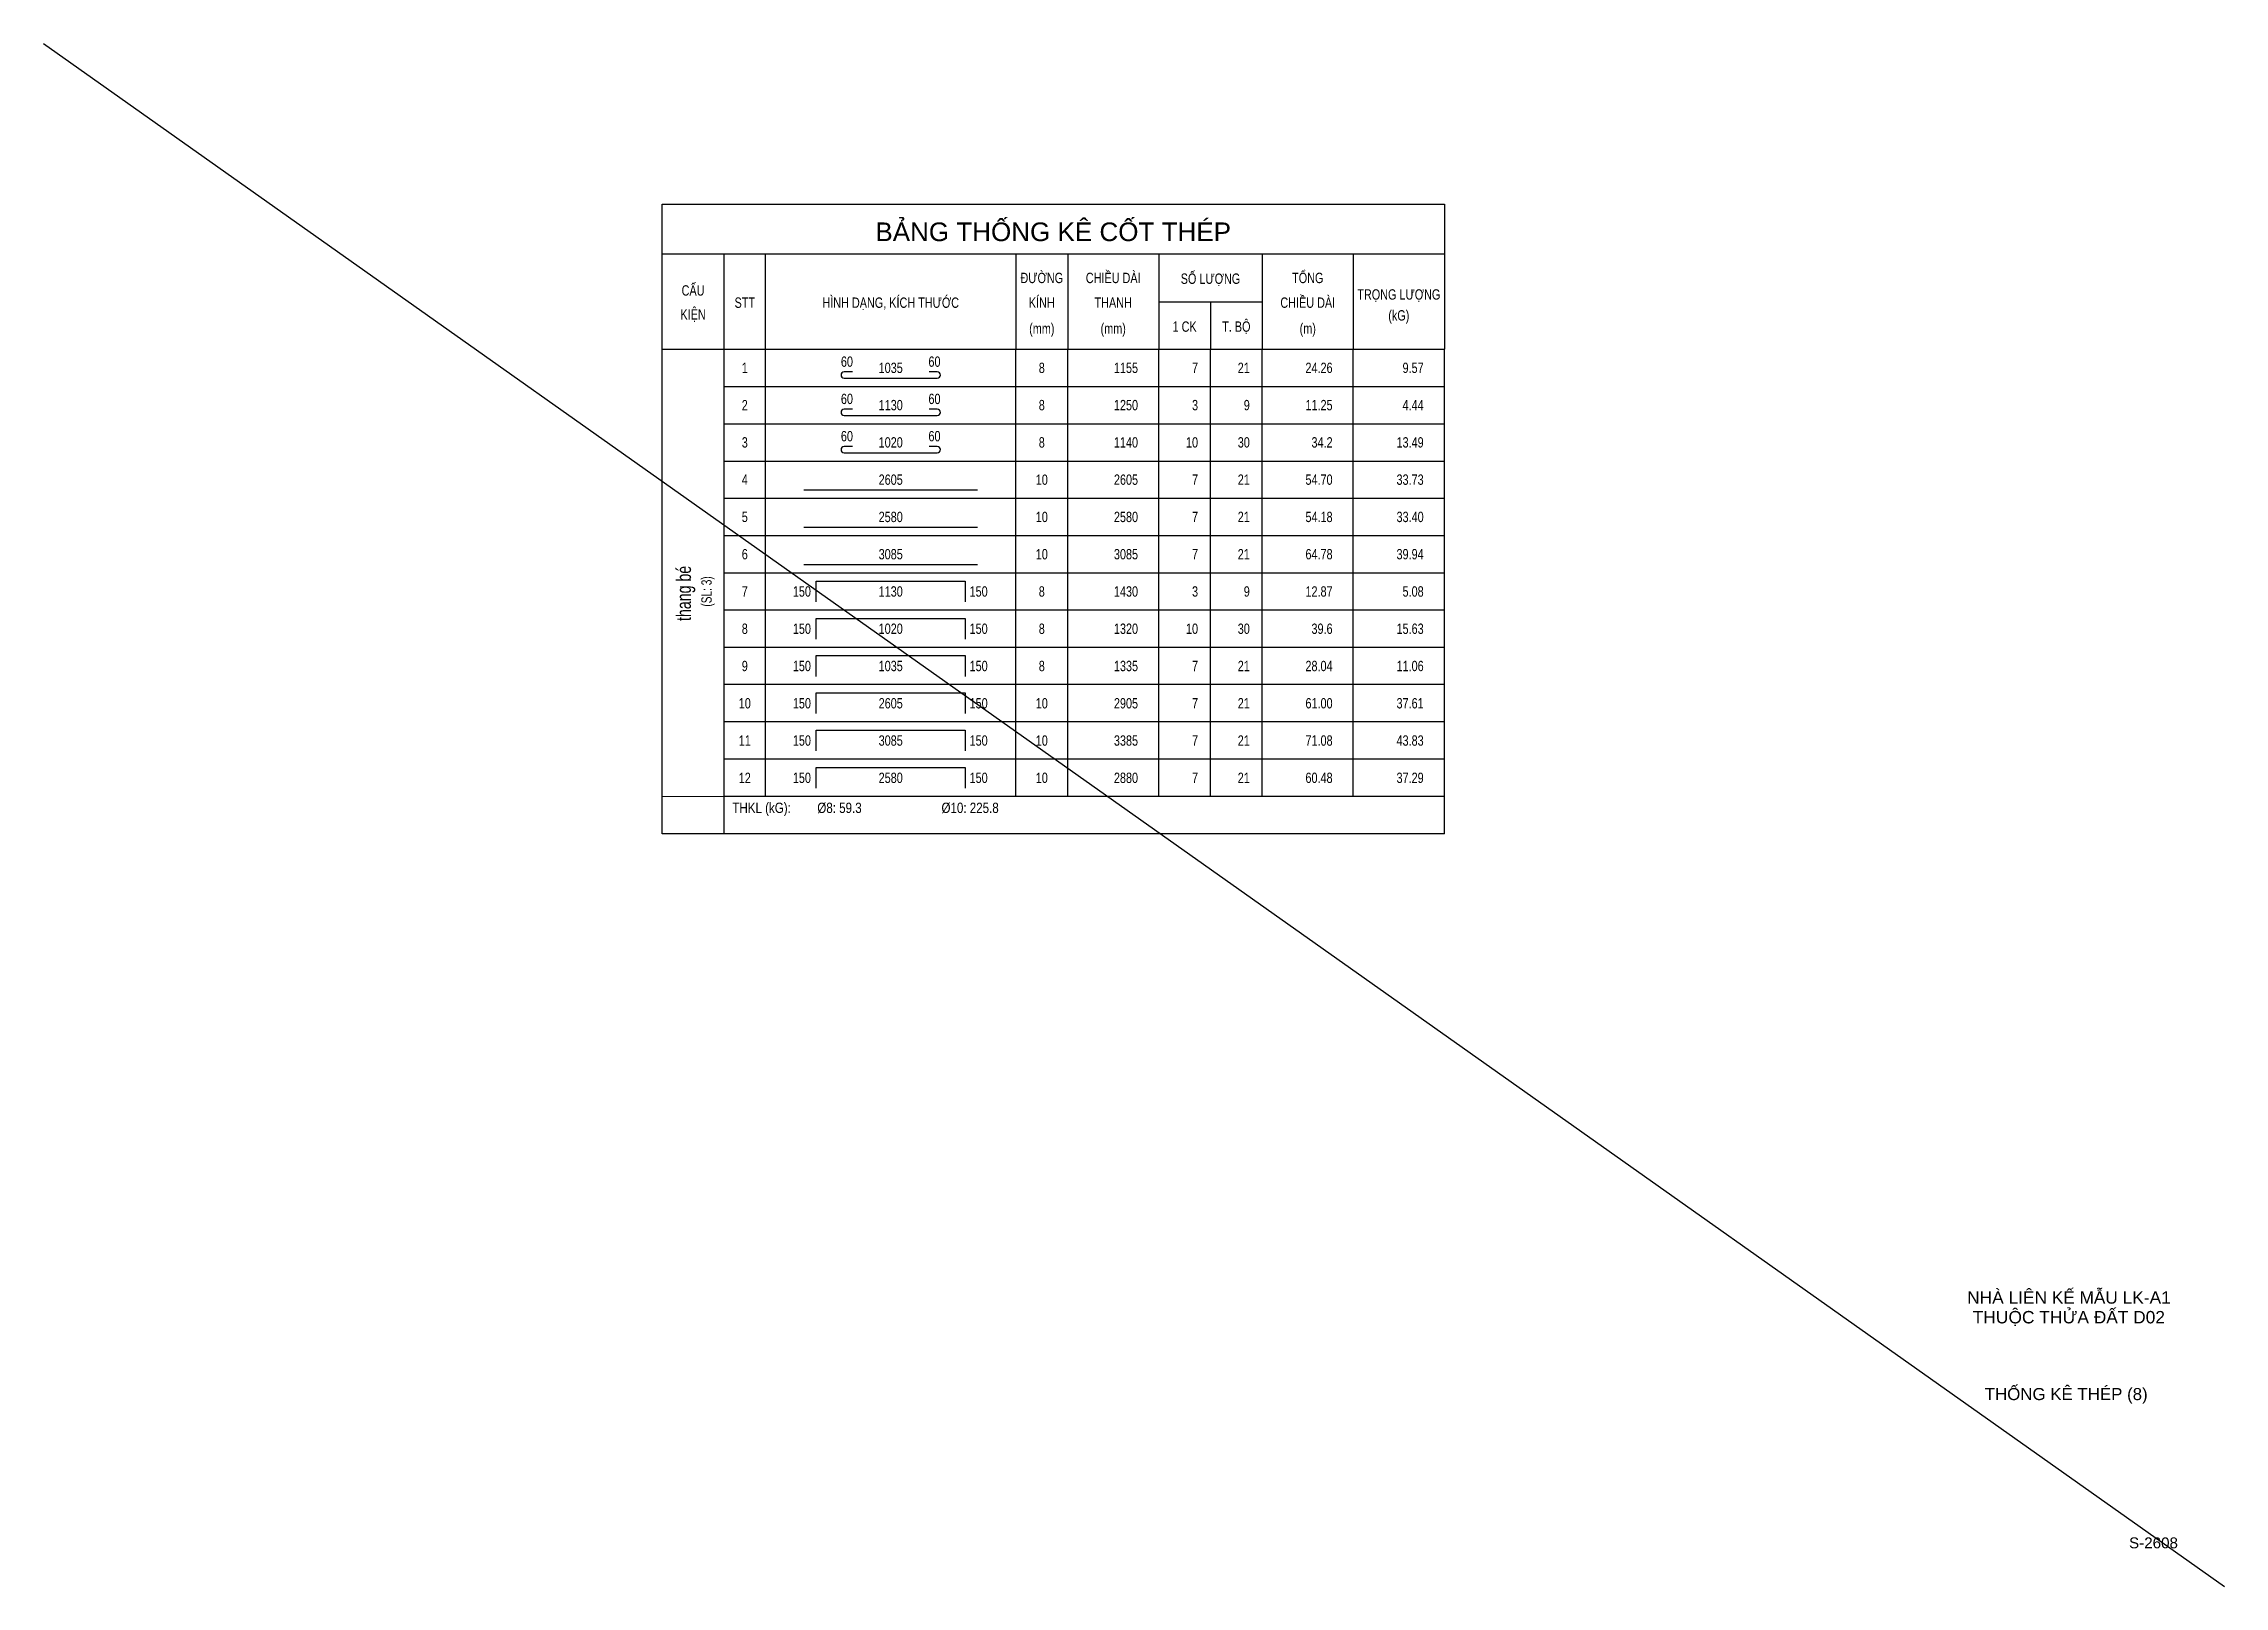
# Model space of a CAD drawing. Header units: millimetres. Extents: x -529861 to -223882, y -171969 to 61504.
# Drawn here: x -260886 to -228354, y -171969 to -148965 of the extents above; entities that cross this region are included whole.
import ezdxf
from ezdxf.enums import TextEntityAlignment as Align

# ---------------------------------------------------------------- set-up
doc = ezdxf.new("R2010")
doc.units = ezdxf.units.MM
doc.header["$LTSCALE"] = 5000
doc.layers.add('G-ANNO-TTLB', color=7, linetype='Continuous', lineweight=18)
doc.layers.add('S-STRS-ANNO', color=7, linetype='Continuous', lineweight=5)
for name, color, linetype in [('KCS_BORDER', 3, 'Continuous'), ('KCS_STEEL', 4, 'Continuous'), ('KCS_TEXT_BANVE_SO', 1, 'Continuous'), ('KCS_TEXT_BANVE_TEN', 162, 'Continuous'), ('KCS_TEXT_SLCK', 3, 'Continuous'), ('KCS_TEXT_TCK', 4, 'Continuous'), ('KCS_THONGKE', 2, 'Continuous'), ('KCS_THONGKE_THIN', 5, 'Continuous')]:
    doc.layers.add(name, color=color, linetype=linetype)
doc.layers.add('KCS_Plotter', color=11, linetype='Continuous', plot=False)
doc.styles.add('Arial_13', font='arial.ttf', dxfattribs={"height": 2.5})
doc.styles.add('Arial_14', font='arial.ttf', dxfattribs={"height": 2.5})
doc.styles.add('KCS_BIGTEXT', font='arial.ttf', dxfattribs={"width": 0.75})
doc.styles.add('KCS_SMTEXT', font='arial.ttf', dxfattribs={"width": 0.7})

msp = doc.modelspace()

# ---------------------------------------------------------------- texts
at = {"layer": 'G-ANNO-TTLB', "lineweight": 9, "attachment_point": 1}
for s, insert, char_height, width, style in [('NHÀ LIÊN K', (-232191.73, -167569.12), 185.034, 1738.5418, 'Arial_13'), ('\\fArial|b0|i0|c254|p34|;Ế', (-230757.29, -167569.12), 185.0344, 207.6756, 'Arial_14'), ('\\fArial|b0|i0|c254|p34|;Ẫ', (-230301.99, -167569.12), 185.0344, 207.6756, 'Arial_14'), ('THU', (-232108.51, -167862.86), 185.034, 646.7613, 'Arial_13'), ('\\fArial|b0|i0|c254|p34|;Ộ', (-231574.88, -167862.86), 185.0344, 243.2772, 'Arial_14'), ('C TH', (-231374.15, -167862.86), 185.034, 735.7651, 'Arial_13'), ('\\fArial|b0|i0|c254|p34|;Ử', (-230767.08, -167862.86), 185.0344, 267.0115, 'Arial_14'), ('A ', (-230546.78, -167862.86), 185.034, 296.6795, 'Arial_13'), (' M', (-230585.94, -167569.12), 185.034, 344.1482, 'Arial_13'), ('Đ', (-230301.99, -167862.86), 185.03, 225.4764, 'Arial_13'), ('\\fArial|b0|i0|c254|p34|;Ấ', (-230115.96, -167862.86), 185.0344, 207.6756, 'Arial_14'), ('U LK-A1', (-230130.64, -167569.12), 185.034, 1180.7844, 'Arial_13'), ('T D02', (-229944.61, -167862.86), 185.034, 854.4369, 'Arial_13')]:
    msp.add_mtext(s, dxfattribs=dict(at, insert=insert, char_height=char_height, width=width, style=style))
at = {"layer": 'KCS_TEXT_BANVE_SO', "linetype": 'ByBlock', "style": 'Arial_13'}
msp.add_text('S-2608', height=162, dxfattribs=at).set_placement((-229776.53, -171401.78))
at = {"layer": 'KCS_TEXT_BANVE_TEN', "linetype": 'ByBlock', "style": 'Arial_13'}
msp.add_text('THỐNG KÊ THÉP (8)', height=180, dxfattribs=at).set_placement((-231929.07, -169191.56))
at = {"layer": 'KCS_TEXT_SLCK', "linetype": 'ByBlock', "ltscale": 1500, "style": 'KCS_SMTEXT', "width": 0.7}
msp.add_text('(SL: 3)', height=154.375, rotation=90, dxfattribs=at).set_placement((-250919.98, -157133.69), align=Align.CENTER)
at = {"layer": 'KCS_TEXT_TCK', "linetype": 'ByBlock', "ltscale": 1500, "style": 'KCS_SMTEXT', "width": 0.7}
msp.add_text('thang bé ', height=216.125, rotation=90, dxfattribs=at).set_placement((-251228.73, -157133.69), align=Align.CENTER)

# ---------------------------------------------------------------- blocks, each defined once
blk = doc.blocks.new('TK_4')
at = {"layer": 'KCS_STEEL'}
for p, q in [((31, 3.5), (29, 3.5)), ((29, 2), (51.5, 2)), ((51.5, 3.5), (49.5, 3.5))]:
    blk.add_line(p, q, dxfattribs=at)
for centre, start, end in [((29, 2.75), 90, 270), ((51.5, 2.75), 270, 90)]:
    blk.add_arc(centre, 0.75, start, end, dxfattribs=at)
at = {"layer": 'KCS_THONGKE'}
for p, q in [((-15, 0), (-15, 9)), ((0, 0), (0, 9)), ((10, 0), (10, 9)), ((70.5, 0), (70.5, 9)), ((83, 0), (83, 9)), ((105, 0), (105, 9)), ((117.5, 0), (117.5, 9)), ((130, 0), (130, 9)), ((152, 0), (152, 9)), ((174, 0), (174, 9))]:
    blk.add_line(p, q, dxfattribs=at)
at = {"layer": 'KCS_THONGKE_THIN'}
blk.add_line((0, 0), (174, 0), dxfattribs=at)
at = {"layer": 'KCS_THONGKE', "style": 'KCS_SMTEXT', "width": 0.75}
for tag, p in [('SH', (5, 4.5)), ('M', (29.67, 6)), ('L2', (40.25, 4.5)), ('M', (50.83, 6)), ('DK', (76.75, 4.5))]:
    blk.add_attdef(tag, text='', height=2.5, dxfattribs=at).set_placement(p, align=Align.MIDDLE)
for tag, p in [('DAI', (100, 4.5)), ('SL1', (114.5, 4.5)), ('SLA', (127, 4.5)), ('DT', (147, 4.5)), ('TL', (169, 4.5))]:
    blk.add_attdef(tag, text='', height=2.5, dxfattribs=at).set_placement(p, align=Align.MIDDLE_RIGHT)
blk = doc.blocks.new('TK_2')
at = {"layer": 'KCS_STEEL'}
blk.add_line((19.25, 2), (61.25, 2), dxfattribs=at)
at = {"layer": 'KCS_THONGKE'}
for p, q in [((-15, 0), (-15, 9)), ((0, 0), (0, 9)), ((10, 0), (10, 9)), ((70.5, 0), (70.5, 9)), ((83, 0), (83, 9)), ((105, 0), (105, 9)), ((117.5, 0), (117.5, 9)), ((130, 0), (130, 9)), ((152, 0), (152, 9)), ((174, 0), (174, 9))]:
    blk.add_line(p, q, dxfattribs=at)
at = {"layer": 'KCS_THONGKE_THIN'}
blk.add_line((0, 0), (174, 0), dxfattribs=at)
at = {"layer": 'KCS_THONGKE', "style": 'KCS_SMTEXT', "width": 0.75}
for tag, p in [('SH', (5, 4.5)), ('L2', (40.25, 4.5)), ('DK', (76.75, 4.5))]:
    blk.add_attdef(tag, text='', height=2.5, dxfattribs=at).set_placement(p, align=Align.MIDDLE)
for tag, p in [('DAI', (100, 4.5)), ('SL1', (114.5, 4.5)), ('SLA', (127, 4.5)), ('DT', (147, 4.5)), ('TL', (169, 4.5))]:
    blk.add_attdef(tag, text='', height=2.5, dxfattribs=at).set_placement(p, align=Align.MIDDLE_RIGHT)
blk = doc.blocks.new('TK_9')
at = {"layer": 'KCS_STEEL'}
for p, q in [((22.25, 7), (58.25, 7)), ((22.25, 2), (22.25, 7)), ((58.25, 7), (58.25, 2))]:
    blk.add_line(p, q, dxfattribs=at)
at = {"layer": 'KCS_THONGKE'}
for p, q in [((-15, 0), (-15, 9)), ((0, 0), (0, 9)), ((10, 0), (10, 9)), ((70.5, 0), (70.5, 9)), ((83, 0), (83, 9)), ((105, 0), (105, 9)), ((117.5, 0), (117.5, 9)), ((130, 0), (130, 9)), ((152, 0), (152, 9)), ((174, 0), (174, 9))]:
    blk.add_line(p, q, dxfattribs=at)
at = {"layer": 'KCS_THONGKE_THIN'}
blk.add_line((174, 0), (0, 0), dxfattribs=at)
at = {"layer": 'KCS_THONGKE', "style": 'KCS_SMTEXT', "width": 0.75}
for tag, p in [('SH', (5, 4.5)), ('L2', (40.25, 4.5)), ('DK', (76.75, 4.5))]:
    blk.add_attdef(tag, text='', height=2.5, dxfattribs=at).set_placement(p, align=Align.MIDDLE)
for tag, p in [('L1', (20.98, 4.5)), ('DAI', (100, 4.5)), ('SL1', (114.5, 4.5)), ('SLA', (127, 4.5)), ('DT', (147, 4.5)), ('TL', (169, 4.5))]:
    blk.add_attdef(tag, text='', height=2.5, dxfattribs=at).set_placement(p, align=Align.MIDDLE_RIGHT)
blk.add_attdef('L3', text='', height=2.5, dxfattribs=at).set_placement((59.31, 4.5), align=Align.MIDDLE_LEFT)
blk = doc.blocks.new('CTK_THKL2')
at = {"layer": 'KCS_THONGKE'}
for p, q in [((-15, 0), (-15, 9)), ((0, 0), (0, 9)), ((174, 0), (174, 9)), ((174, 0), (-15, 0))]:
    blk.add_line(p, q, dxfattribs=at)
at = {"layer": 'KCS_BORDER', "color": 5, "style": 'KCS_SMTEXT', "width": 0.7}
blk.add_attdef('TYPE', (85.49, -1.5), '', height=0.025, rotation=90, dxfattribs=at)
at = {"layer": 'KCS_THONGKE', "style": 'KCS_SMTEXT', "width": 0.8}
blk.add_text('THKL (kG):', height=2.5, dxfattribs=at).set_placement((2, 5))
for tag, p in [('TL1', (22.52, 5)), ('TL2', (52.52, 5)), ('TL3', (82.52, 5)), ('TL4', (112.52, 5)), ('TL5', (143.44, 5)), ('TL6', (22.52, 1)), ('TL7', (52.52, 1)), ('TL8', (82.52, 1)), ('TL9', (112.52, 1)), ('TL10', (143.44, 1))]:
    blk.add_attdef(tag, p, '', height=2.5, dxfattribs=at)
blk = doc.blocks.new('THONGKE_TITLE')
at = {"layer": 'KCS_THONGKE'}
for p, q in [((0, -35), (0, 0)), ((0, 0), (189, 0)), ((189, 0), (189, -35)), ((0, -12), (189, -12)), ((15, -35), (15, -12)), ((25, -35), (25, -12)), ((85.5, -12), (85.5, -35)), ((98, -12), (98, -35)), ((120, -12), (120, -35)), ((145, -12), (145, -35)), ((167, -12), (167, -35)), ((120, -23.56), (145, -23.56)), ((132.5, -23.56), (132.5, -35)), ((0, -35), (189, -35))]:
    blk.add_line(p, q, dxfattribs=at)
at = {"layer": 'KCS_THONGKE', "color": 4, "style": 'KCS_BIGTEXT'}
blk.add_text('BẢNG THỐNG KÊ CỐT THÉP', height=4.5, dxfattribs=at).set_placement((94.5, -6), align=Align.MIDDLE)
at = {"layer": 'KCS_THONGKE', "style": 'KCS_SMTEXT', "width": 0.75}
for s, p in [('CHIỀU DÀI', (109, -19.04)), ('TỔNG', (156, -19.04)), ('CẤU', (7.5, -22.06)), ('ĐƯỜNG', (91.75, -19.04)), ('SỐ LƯỢNG', (132.5, -19.22)), ('TRỌNG LƯỢNG', (178, -23.03)), ('KIỆN', (7.5, -27.84)), ('STT', (20, -25.01)), ('HÌNH DẠNG, KÍCH THƯỚC', (55.25, -25.01)), ('KÍNH', (91.75, -25.01)), ('THANH', (109, -25.01)), ('CHIỀU DÀI', (156, -25.01)), ('(kG)', (178, -28.08)), ('(mm)', (91.75, -31.24)), ('(mm)', (109, -31.24)), ('1 CK', (126.25, -30.79)), ('T. BỘ', (138.75, -30.79)), ('(m)', (156, -31.24))]:
    blk.add_text(s, height=2.5, dxfattribs=at).set_placement(p, align=Align.CENTER)

# ---------------------------------------------------------------- linework, layer by layer
at = {"layer": 'KCS_Plotter', "linetype": 'ByBlock', "ltscale": 1500}
msp.add_line((-260885.83, -148964.82), (-228354.21, -171969.32), dxfattribs=at)
at = {"layer": 'S-STRS-ANNO', "linetype": 'ByBlock', "ltscale": 1500}
msp.add_line((-251660.98, -160190.32), (-239990.23, -160190.32), dxfattribs=at)

# ---------------------------------------------------------------- block references
at = {"layer": 'KCS_THONGKE', "xscale": 61.75, "yscale": 61.75, "zscale": 61.75}
msp.add_blockref('THONGKE_TITLE', (-251660.98, -151360.07), dxfattribs=at)
at = {"layer": 'KCS_THONGKE', "linetype": 'ByBlock'}
ref = msp.add_blockref('TK_4', (-250734.73, -154077.07), dxfattribs=dict(at, xscale=61.75000000000001, yscale=61.75000000000001, zscale=61.75000000000001))
ref.add_attrib('SH', '1', dxfattribs={"height": 154.38, "style": 'KCS_SMTEXT', "width": 0.75}).set_placement((-250426.04, -153799.19), align=Align.MIDDLE)
ref.add_attrib('M', '60', dxfattribs={"height": 154.375, "style": 'KCS_SMTEXT', "width": 0.75}).set_placement((-248902.3, -153706.49), align=Align.MIDDLE)
ref.add_attrib('M', '60', dxfattribs={"height": 154.375, "style": 'KCS_SMTEXT', "width": 0.75}).set_placement((-247596.29, -153706.49), align=Align.MIDDLE)
ref.add_attrib('L2', '1035', dxfattribs={"height": 154.375, "style": 'KCS_SMTEXT', "width": 0.75}).set_placement((-248249.29, -153799.12), align=Align.MIDDLE)
ref.add_attrib('DK', '8', dxfattribs={"height": 154.38, "style": 'KCS_SMTEXT', "width": 0.75}).set_placement((-245995.42, -153799.19), align=Align.MIDDLE)
ref.add_attrib('SL1', '7', dxfattribs={"height": 154.38, "style": 'KCS_SMTEXT', "width": 0.75}).set_placement((-243664.36, -153799.12), align=Align.MIDDLE_RIGHT)
ref.add_attrib('DAI', '1155', dxfattribs={"height": 154.375, "style": 'KCS_SMTEXT', "width": 0.75}).set_placement((-244559.73, -153799.12), align=Align.MIDDLE_RIGHT)
ref.add_attrib('DT', '24.26', dxfattribs={"height": 154.375, "style": 'KCS_SMTEXT', "width": 0.75}).set_placement((-241657.48, -153799.12), align=Align.MIDDLE_RIGHT)
ref.add_attrib('SLA', '21', dxfattribs={"height": 154.375, "style": 'KCS_SMTEXT', "width": 0.75}).set_placement((-242892.48, -153799.12), align=Align.MIDDLE_RIGHT)
ref.add_attrib('TL', '9.57', dxfattribs={"height": 154.375, "style": 'KCS_SMTEXT', "width": 0.75}).set_placement((-240298.98, -153799.12), align=Align.MIDDLE_RIGHT)
ref = msp.add_blockref('TK_4', (-250734.73, -154632.82), dxfattribs=dict(at, xscale=61.75000000000001, yscale=61.75000000000001, zscale=61.75000000000001))
ref.add_attrib('SH', '2', dxfattribs={"height": 154.38, "style": 'KCS_SMTEXT', "width": 0.75}).set_placement((-250426.04, -154354.94), align=Align.MIDDLE)
ref.add_attrib('M', '60', dxfattribs={"height": 154.375, "style": 'KCS_SMTEXT', "width": 0.75}).set_placement((-248902.3, -154262.24), align=Align.MIDDLE)
ref.add_attrib('M', '60', dxfattribs={"height": 154.375, "style": 'KCS_SMTEXT', "width": 0.75}).set_placement((-247596.29, -154262.24), align=Align.MIDDLE)
ref.add_attrib('L2', '1130', dxfattribs={"height": 154.375, "style": 'KCS_SMTEXT', "width": 0.75}).set_placement((-248249.29, -154354.87), align=Align.MIDDLE)
ref.add_attrib('DK', '8', dxfattribs={"height": 154.38, "style": 'KCS_SMTEXT', "width": 0.75}).set_placement((-245995.42, -154354.94), align=Align.MIDDLE)
ref.add_attrib('SL1', '3', dxfattribs={"height": 154.38, "style": 'KCS_SMTEXT', "width": 0.75}).set_placement((-243664.36, -154354.87), align=Align.MIDDLE_RIGHT)
ref.add_attrib('DAI', '1250', dxfattribs={"height": 154.375, "style": 'KCS_SMTEXT', "width": 0.75}).set_placement((-244559.73, -154354.87), align=Align.MIDDLE_RIGHT)
ref.add_attrib('DT', '11.25', dxfattribs={"height": 154.375, "style": 'KCS_SMTEXT', "width": 0.75}).set_placement((-241657.48, -154354.87), align=Align.MIDDLE_RIGHT)
ref.add_attrib('SLA', '9', dxfattribs={"height": 154.38, "style": 'KCS_SMTEXT', "width": 0.75}).set_placement((-242892.48, -154354.87), align=Align.MIDDLE_RIGHT)
ref.add_attrib('TL', '4.44', dxfattribs={"height": 154.375, "style": 'KCS_SMTEXT', "width": 0.75}).set_placement((-240298.98, -154354.87), align=Align.MIDDLE_RIGHT)
ref = msp.add_blockref('TK_4', (-250734.73, -155188.57), dxfattribs=dict(at, xscale=61.75000000000001, yscale=61.75000000000001, zscale=61.75000000000001))
ref.add_attrib('SH', '3', dxfattribs={"height": 154.38, "style": 'KCS_SMTEXT', "width": 0.75}).set_placement((-250426.04, -154910.69), align=Align.MIDDLE)
ref.add_attrib('M', '60', dxfattribs={"height": 154.375, "style": 'KCS_SMTEXT', "width": 0.75}).set_placement((-248902.3, -154817.99), align=Align.MIDDLE)
ref.add_attrib('M', '60', dxfattribs={"height": 154.375, "style": 'KCS_SMTEXT', "width": 0.75}).set_placement((-247596.29, -154817.99), align=Align.MIDDLE)
ref.add_attrib('L2', '1020', dxfattribs={"height": 154.375, "style": 'KCS_SMTEXT', "width": 0.75}).set_placement((-248249.29, -154910.62), align=Align.MIDDLE)
ref.add_attrib('DK', '8', dxfattribs={"height": 154.38, "style": 'KCS_SMTEXT', "width": 0.75}).set_placement((-245995.42, -154910.69), align=Align.MIDDLE)
ref.add_attrib('SL1', '10', dxfattribs={"height": 154.375, "style": 'KCS_SMTEXT', "width": 0.75}).set_placement((-243664.36, -154910.62), align=Align.MIDDLE_RIGHT)
ref.add_attrib('DAI', '1140', dxfattribs={"height": 154.375, "style": 'KCS_SMTEXT', "width": 0.75}).set_placement((-244559.73, -154910.62), align=Align.MIDDLE_RIGHT)
ref.add_attrib('DT', '34.2', dxfattribs={"height": 154.375, "style": 'KCS_SMTEXT', "width": 0.75}).set_placement((-241657.48, -154910.62), align=Align.MIDDLE_RIGHT)
ref.add_attrib('SLA', '30', dxfattribs={"height": 154.375, "style": 'KCS_SMTEXT', "width": 0.75}).set_placement((-242892.48, -154910.62), align=Align.MIDDLE_RIGHT)
ref.add_attrib('TL', '13.49', dxfattribs={"height": 154.375, "style": 'KCS_SMTEXT', "width": 0.75}).set_placement((-240298.98, -154910.62), align=Align.MIDDLE_RIGHT)
at = {"layer": 'KCS_THONGKE', "linetype": 'ByBlock', "xscale": 61.75000000000001, "yscale": 61.75000000000001, "zscale": 61.75000000000001}
for name, p, values in [('TK_2', (-250734.73, -155744.32), {'L2': '2605', 'TL': '33.73', 'DT': '54.70', 'SLA': '21', 'SL1': '7', 'DAI': '2605', 'DK': '10', 'SH': '4'}), ('TK_2', (-250734.73, -156300.07), {'L2': '2580', 'TL': '33.40', 'DT': '54.18', 'SLA': '21', 'SL1': '7', 'DAI': '2580', 'DK': '10', 'SH': '5'}), ('TK_2', (-250734.73, -156855.82), {'L2': '3085', 'TL': '39.94', 'DT': '64.78', 'SLA': '21', 'SL1': '7', 'DAI': '3085', 'DK': '10', 'SH': '6'}), ('TK_9', (-250734.73, -157411.57), {'SH': '7', 'L1': '150', 'L2': '1130', 'L3': '150', 'DK': '8', 'DAI': '1430', 'SL1': '3', 'SLA': '9', 'DT': '12.87', 'TL': '5.08'}), ('TK_9', (-250734.73, -157967.32), {'SH': '8', 'L1': '150', 'L2': '1020', 'L3': '150', 'DK': '8', 'DAI': '1320', 'SL1': '10', 'SLA': '30', 'DT': '39.6', 'TL': '15.63'}), ('TK_9', (-250734.73, -158523.07), {'SH': '9', 'L1': '150', 'L2': '1035', 'L3': '150', 'DK': '8', 'DAI': '1335', 'SL1': '7', 'SLA': '21', 'DT': '28.04', 'TL': '11.06'}), ('TK_9', (-250734.73, -159078.82), {'SH': '10', 'L1': '150', 'L2': '2605', 'L3': '150', 'DK': '10', 'DAI': '2905', 'SL1': '7', 'SLA': '21', 'DT': '61.00', 'TL': '37.61'}), ('TK_9', (-250734.73, -159634.57), {'SH': '11', 'L1': '150', 'L2': '3085', 'L3': '150', 'DK': '10', 'DAI': '3385', 'SL1': '7', 'SLA': '21', 'DT': '71.08', 'TL': '43.83'}), ('TK_9', (-250734.73, -160190.32), {'SH': '12', 'L1': '150', 'L2': '2580', 'L3': '150', 'DK': '10', 'DAI': '2880', 'SL1': '7', 'SLA': '21', 'DT': '60.48', 'TL': '37.29'}), ('CTK_THKL2', (-250734.73, -160746.07), {'TL1': '%%c8: 59.3', 'TL2': '%%c10: 225.8'})]:
    msp.add_blockref(name, p, dxfattribs=at).add_auto_attribs(values)

msp.set_redraw_order([(e.dxf.handle, doc.entitydb.next_handle()) for e in msp.query("TEXT MTEXT ATTDEF DIMENSION ARC_DIMENSION")])  # texts and dimensions are drawn at this point

doc.saveas('drawing.dxf')
